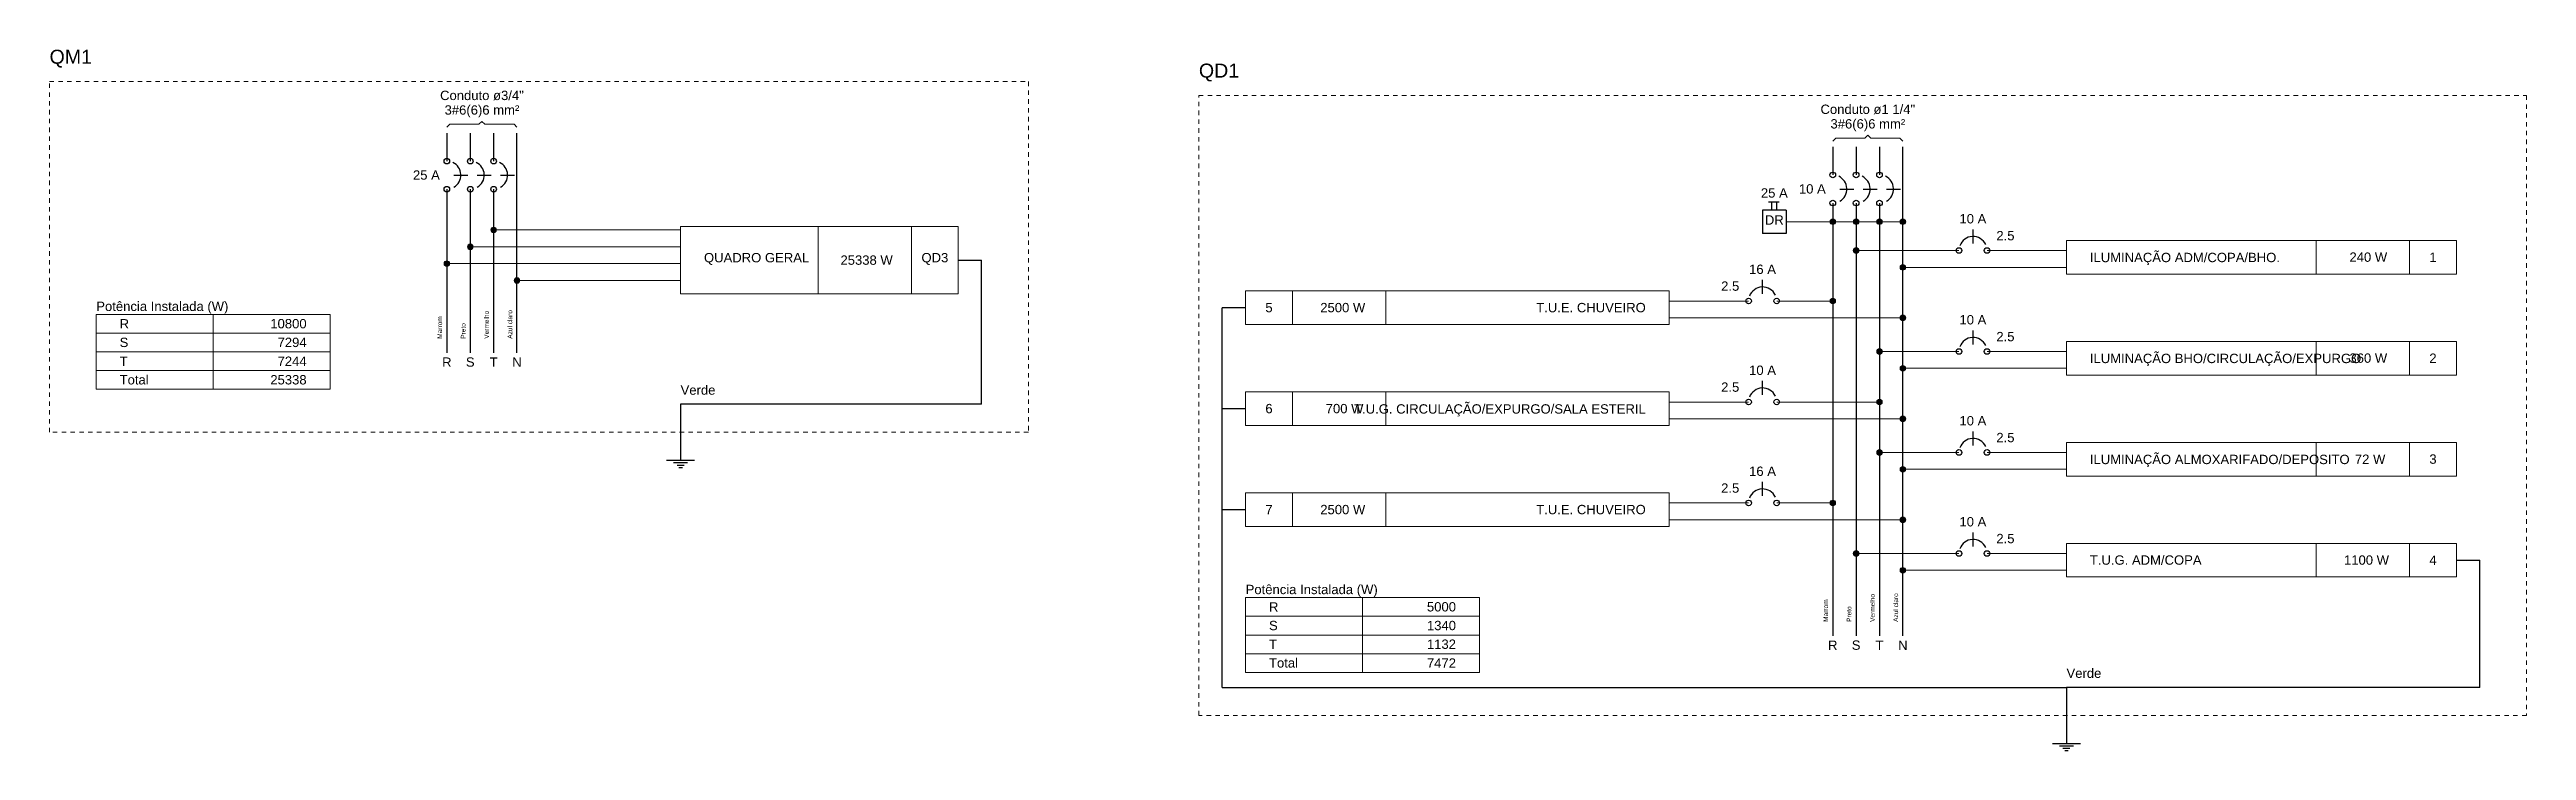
# Model space of a CAD drawing. Header units: millimetres. Extents: x 0 to 321, y -39 to 66.
# Drawn here: x 121.8 to 178, y 21 to 36.9 of the extents above; entities that cross this region are included whole.
import ezdxf

# ---------------------------------------------------------------- set-up
doc = ezdxf.new("R2010")
doc.units = ezdxf.units.MM
doc.header["$LTSCALE"] = 0.5
doc.header["$MEASUREMENT"] = 0
doc.linetypes.add('DOT2', pattern=[3.175, 0, -3.175])
for name, color, linetype, lineweight in [('DI-Barramento Fase 1', 6, 'Continuous', 30), ('DI-Barramento Fase 2', 6, 'Continuous', 30), ('DI-Barramento Fase 3', 6, 'Continuous', 30), ('DI-Barramento Neutro', 6, 'Continuous', 30), ('DI-Disjuntor', 1, 'Continuous', 30), ('DI-Fios', 3, 'Continuous', 30), ('DI-Linhas do diagrama', 9, 'Continuous', 20), ('DI-Pontilhado', 7, 'Continuous', 20), ('DI-Textos do diagrama', 7, 'Continuous', 20), ('DI-Título do diagrama', 3, 'Continuous', 30)]:
    doc.layers.add(name, color=color, linetype=linetype, lineweight=lineweight)
doc.styles.add('Arial', font='arial.ttf')

msp = doc.modelspace()

# ---------------------------------------------------------------- texts
at = {"layer": 'DI-Barramento Fase 1', "char_height": 0.1059, "width": 0.76248, "attachment_point": 7, "rotation": 90.0002, "line_spacing_factor": 0.798, "style": 'Arial'}
for insert in [(130.735, 30.324), (162.132, 23.91)]:
    msp.add_mtext('Marrom', dxfattribs=dict(at, insert=insert))
at = {"layer": 'DI-Barramento Fase 1', "char_height": 0.212, "width": 0.25416, "attachment_point": 8, "line_spacing_factor": 0.798, "style": 'Arial'}
for insert in [(130.841, 29.688), (162.238, 23.275)]:
    msp.add_mtext('R', dxfattribs=dict(at, insert=insert))
at = {"layer": 'DI-Barramento Fase 2', "char_height": 0.1059, "width": 0.6354, "attachment_point": 7, "rotation": 90.0002, "line_spacing_factor": 0.798, "style": 'Arial'}
for insert in [(131.265, 30.324), (162.661, 23.91)]:
    msp.add_mtext('Preto', dxfattribs=dict(at, insert=insert))
at = {"layer": 'DI-Barramento Fase 2', "char_height": 0.212, "width": 0.25416, "attachment_point": 8, "line_spacing_factor": 0.798, "style": 'Arial'}
for insert in [(131.371, 29.688), (162.767, 23.275)]:
    msp.add_mtext('S', dxfattribs=dict(at, insert=insert))
at = {"layer": 'DI-Barramento Fase 3', "char_height": 0.1059, "width": 1.01664, "attachment_point": 7, "rotation": 90.0002, "line_spacing_factor": 0.798, "style": 'Arial'}
for insert in [(131.794, 30.324), (163.191, 23.91)]:
    msp.add_mtext('Vermelho', dxfattribs=dict(at, insert=insert))
at = {"layer": 'DI-Barramento Fase 3', "char_height": 0.212, "width": 0.25416, "attachment_point": 8, "line_spacing_factor": 0.798, "style": 'Arial'}
for insert in [(131.9, 29.688), (163.297, 23.275)]:
    msp.add_mtext('T', dxfattribs=dict(at, insert=insert))
at = {"layer": 'DI-Barramento Neutro', "char_height": 0.1059, "width": 1.2708, "attachment_point": 7, "rotation": 90.0002, "line_spacing_factor": 0.798, "style": 'Arial'}
for insert in [(132.324, 30.324), (163.72, 23.91)]:
    msp.add_mtext('Azul claro', dxfattribs=dict(at, insert=insert))
at = {"layer": 'DI-Barramento Neutro', "char_height": 0.212, "width": 0.25416, "attachment_point": 8, "line_spacing_factor": 0.798, "style": 'Arial'}
for insert in [(132.43, 29.688), (163.826, 23.275)]:
    msp.add_mtext('N', dxfattribs=dict(at, insert=insert))
at = {"layer": 'DI-Disjuntor', "insert": (160.914, 32.909), "char_height": 0.2118, "width": 0.50832, "attachment_point": 8, "line_spacing_factor": 0.798, "style": 'Arial'}
msp.add_mtext('DR', dxfattribs=at)
at = {"layer": 'DI-Fios', "char_height": 0.2118, "width": 1.2708, "attachment_point": 7, "line_spacing_factor": 0.798, "style": 'Arial'}
for insert in [(136.136, 29.053), (167.533, 22.639)]:
    msp.add_mtext('Verde', dxfattribs=dict(at, insert=insert))
at = {"layer": 'DI-Linhas do diagrama', "line_spacing_factor": 0.798, "style": 'Arial'}
for s, insert, char_height, width, attachment_point in [('S', (123.428, 30.133), 0.212, 0.25416, 7), ('R', (123.428, 30.557), 0.212, 0.25416, 7), (' 10800', (127.664, 30.557), 0.2118, 1.52496, 9), ('  7294', (127.664, 30.133), 0.2118, 1.52496, 9), ('T', (123.428, 29.709), 0.212, 0.25416, 7), ('  7244', (127.664, 29.709), 0.2118, 1.52496, 9), ('Total', (123.428, 29.286), 0.2118, 1.2708, 7), (' 25338', (127.664, 29.286), 0.2118, 1.52496, 9), ('R', (149.466, 24.143), 0.212, 0.25416, 7), ('  5000', (153.702, 24.143), 0.2118, 1.52496, 9), ('S', (149.466, 23.719), 0.212, 0.25416, 7), ('  1340', (153.702, 23.719), 0.2118, 1.52496, 9), ('T', (149.466, 23.296), 0.212, 0.25416, 7), ('Total', (149.466, 22.872), 0.2118, 1.2708, 7), ('  7472', (153.702, 22.872), 0.2118, 1.52496, 9), ('  1132', (153.702, 23.296), 0.2118, 1.52496, 9)]:
    msp.add_mtext(s, dxfattribs=dict(at, insert=insert, char_height=char_height, width=width, attachment_point=attachment_point))
at = {"layer": 'DI-Textos do diagrama', "line_spacing_factor": 0.798, "style": 'Arial'}
for s, insert, char_height, width, attachment_point in [('Conduto ø3/4"', (131.636, 35.725), 0.2118, 3.30408, 8), ('3#6(6)6 mm²', (131.636, 35.337), 0.2118, 2.79576, 8), ('Conduto ø1 1/4"', (163.032, 35.411), 0.2118, 3.8124, 8), ('3#6(6)6 mm²', (163.032, 35.023), 0.2118, 2.79576, 8), (' 25 A', (130.682, 33.924), 0.2118, 1.2708, 9), ('25 A', (160.914, 33.518), 0.2118, 1.01664, 8), (' 10 A', (162.079, 33.61), 0.2118, 1.2708, 9), ('    10 A', (164.779, 32.933), 0.2118, 2.03328, 7), ('2.5', (165.944, 32.551), 0.2118, 0.76248, 7), (' 25338 W', (140.309, 31.997), 0.2118, 2.03328, 8), ('QD3', (141.897, 31.997), 0.2118, 0.76248, 8), ('    16 A', (160.014, 31.789), 0.2118, 2.03328, 7), ('ILUMINAÇÃO ADM/COPA/BHO.', (168.062, 31.994), 0.2118, 6.09984, 7), ('   240 W', (174.247, 32.064), 0.2118, 2.03328, 8), ('1', (175.835, 32.064), 0.212, 0.25416, 8), ('2.5', (160.12, 31.408), 0.2118, 0.76248, 9), ('Potência Instalada (W)', (122.899, 30.889), 0.2118, 5.59152, 7), ('5', (149.466, 30.921), 0.212, 0.25416, 8), ('  2500 W', (151.055, 30.921), 0.2118, 2.03328, 8), ('T.U.E. CHUVEIRO', (158.002, 30.921), 0.2118, 3.8124, 9), ('    10 A', (164.779, 30.645), 0.2118, 2.03328, 7), ('2.5', (165.944, 30.264), 0.2118, 0.76248, 7), ('ILUMINAÇÃO BHO/CIRCULAÇÃO/EXPURGO', (168.062, 29.707), 0.2118, 8.38728, 7), ('   360 W', (174.247, 29.777), 0.2118, 2.03328, 8), ('2', (175.835, 29.777), 0.212, 0.25416, 8), ('2.5', (160.12, 29.12), 0.2118, 0.76248, 9), ('    10 A', (160.014, 29.502), 0.2118, 2.03328, 7), ('6', (149.466, 28.633), 0.212, 0.25416, 8), ('   700 W', (151.055, 28.633), 0.2118, 2.03328, 8), ('T.U.G. CIRCULAÇÃO/EXPURGO/SALA ESTERIL', (158.002, 28.563), 0.2118, 9.65808, 9), ('    10 A', (164.779, 28.358), 0.2118, 2.03328, 7), ('2.5', (165.944, 27.977), 0.2118, 0.76248, 7), ('ILUMINAÇÃO ALMOXARIFADO/DEPOSITO', (168.062, 27.419), 0.2118, 8.13312, 7), ('    72 W', (174.247, 27.489), 0.2118, 2.03328, 8), ('3', (175.835, 27.489), 0.212, 0.25416, 8), ('2.5', (160.12, 26.833), 0.2118, 0.76248, 9), ('    16 A', (160.014, 27.214), 0.2118, 2.03328, 7), ('7', (149.466, 26.346), 0.212, 0.25416, 8), ('  2500 W', (151.055, 26.346), 0.2118, 2.03328, 8), ('T.U.E. CHUVEIRO', (158.002, 26.346), 0.2118, 3.8124, 9), ('    10 A', (164.779, 26.07), 0.2118, 2.03328, 7), ('2.5', (165.944, 25.689), 0.2118, 0.76248, 7), ('T.U.G. ADM/COPA', (168.062, 25.202), 0.2118, 3.8124, 7), ('  1100 W', (174.247, 25.202), 0.2118, 2.03328, 8), ('4', (175.835, 25.202), 0.212, 0.25416, 8), ('Potência Instalada (W)', (148.937, 24.475), 0.2118, 5.59152, 7)]:
    msp.add_mtext(s, dxfattribs=dict(at, insert=insert, char_height=char_height, width=width, attachment_point=attachment_point))
at = {"layer": 'DI-Título do diagrama', "attachment_point": 7, "line_spacing_factor": 0.798, "style": 'Arial'}
for s, insert, char_height, width in [('QM1', (121.84, 36.466), 0.3177, 1.14372), ('QD1', (147.878, 36.152), 0.3177, 1.14372), ('QUADRO GERAL', (136.666, 31.997), 0.2118, 3.04992)]:
    msp.add_mtext(s, dxfattribs=dict(at, insert=insert, char_height=char_height, width=width))

# ---------------------------------------------------------------- linework, layer by layer
at = {"layer": 'DI-Barramento Fase 1', "linetype": 'Continuous'}
for p, q in [((130.841, 34.983), (130.841, 34.348)), ((162.238, 34.669), (162.238, 34.034)), ((130.841, 33.712), (130.841, 30.006)), ((162.238, 33.398), (162.238, 23.592))]:
    msp.add_line(p, q, dxfattribs=at)
at = {"layer": 'DI-Barramento Fase 2', "linetype": 'Continuous'}
for p, q in [((131.371, 34.983), (131.371, 34.348)), ((162.767, 34.669), (162.767, 34.034)), ((131.371, 33.712), (131.371, 30.006)), ((162.767, 33.398), (162.767, 23.592))]:
    msp.add_line(p, q, dxfattribs=at)
at = {"layer": 'DI-Barramento Fase 3', "linetype": 'Continuous'}
for p, q in [((131.9, 34.983), (131.9, 34.348)), ((163.297, 34.669), (163.297, 34.034)), ((131.9, 33.712), (131.9, 30.006)), ((163.297, 33.398), (163.297, 23.592))]:
    msp.add_line(p, q, dxfattribs=at)
at = {"layer": 'DI-Barramento Neutro', "linetype": 'Continuous'}
for p, q in [((132.43, 30.006), (132.43, 34.983)), ((163.826, 23.592), (163.826, 34.669))]:
    msp.add_line(p, q, dxfattribs=at)
at = {"layer": 'DI-Disjuntor', "linetype": 'Continuous'}
for p, q in [((131, 34.03), (131.318, 34.03)), ((131.53, 34.03), (131.847, 34.03)), ((132.059, 34.03), (132.377, 34.03)), ((162.396, 33.716), (162.714, 33.716)), ((162.926, 33.716), (163.244, 33.716)), ((163.455, 33.716), (163.773, 33.716)), ((160.649, 33.24), (160.649, 32.71)), ((161.179, 33.24), (160.649, 33.24)), ((160.782, 33.425), (161.02, 33.425)), ((160.861, 33.24), (160.861, 33.425)), ((160.967, 33.24), (160.967, 33.425)), ((161.179, 33.24), (161.179, 32.71)), ((161.179, 32.71), (160.649, 32.71)), ((165.415, 32.481), (165.415, 32.799)), ((160.649, 31.338), (160.649, 31.655)), ((165.415, 30.194), (165.415, 30.512)), ((160.649, 29.05), (160.649, 29.368)), ((165.415, 27.907), (165.415, 28.224)), ((160.649, 26.763), (160.649, 27.081)), ((165.415, 25.619), (165.415, 25.937))]:
    msp.add_line(p, q, dxfattribs=at)
for centre in [(130.841, 34.348), (131.371, 34.348), (131.9, 34.348), (130.841, 33.712), (131.371, 33.712), (131.9, 33.712), (162.238, 34.034), (162.767, 34.034), (163.297, 34.034), (162.238, 33.398), (162.767, 33.398), (163.297, 33.398), (165.097, 32.323), (165.732, 32.323), (160.331, 31.179), (160.967, 31.179), (165.097, 30.035), (165.732, 30.035), (160.331, 28.891), (160.967, 28.891), (165.097, 27.748), (165.732, 27.748), (160.331, 26.604), (160.967, 26.604), (165.097, 25.46), (165.732, 25.46)]:
    msp.add_circle(centre, 0.0635, dxfattribs=at)
for centre, start, end in [((130.841, 34.03), 300, 65), ((131.371, 34.03), 300, 65), ((131.9, 34.03), 300, 65), ((162.238, 33.716), 300, 65), ((162.767, 33.716), 300, 65), ((163.297, 33.716), 300, 65), ((165.415, 32.323), 25, 160), ((160.649, 31.179), 25, 160), ((165.415, 30.035), 25, 160), ((160.649, 28.891), 25, 160), ((165.415, 27.748), 25, 160), ((160.649, 26.604), 25, 160), ((165.415, 25.46), 25, 160)]:
    msp.add_arc(centre, 0.318, start, end, dxfattribs=at)
at = {"layer": 'DI-Fios', "linetype": 'Continuous'}
for p, q in [((142.427, 32.103), (142.956, 32.103)), ((142.956, 28.841), (142.956, 32.103)), ((148.937, 31.026), (148.407, 31.026)), ((148.407, 22.427), (148.407, 31.026)), ((136.136, 28.841), (136.136, 27.57)), ((142.956, 28.841), (136.136, 28.841)), ((148.937, 28.739), (148.407, 28.739)), ((135.819, 27.57), (136.454, 27.57)), ((135.977, 27.517), (136.295, 27.517)), ((136.057, 27.464), (136.216, 27.464)), ((136.097, 27.411), (136.176, 27.411)), ((148.937, 26.451), (148.407, 26.451)), ((176.365, 25.308), (176.894, 25.308)), ((176.894, 22.427), (176.894, 25.308)), ((148.407, 22.427), (167.533, 22.427)), ((167.533, 22.427), (167.533, 21.157)), ((176.894, 22.427), (167.533, 22.427)), ((167.215, 21.157), (167.85, 21.157)), ((167.374, 21.104), (167.691, 21.104)), ((167.453, 21.051), (167.612, 21.051)), ((167.493, 20.998), (167.572, 20.998))]:
    msp.add_line(p, q, dxfattribs=at)
at = {"layer": 'DI-Linhas do diagrama', "linetype": 'Continuous'}
for p, q in [((131.9, 32.789), (136.136, 32.789)), ((139.25, 31.34), (139.25, 32.865)), ((141.368, 31.34), (141.368, 32.865)), ((162.238, 32.975), (161.179, 32.975)), ((162.238, 32.975), (163.826, 32.975)), ((173.188, 31.789), (173.188, 32.551)), ((175.306, 31.789), (175.306, 32.551)), ((130.841, 32.026), (136.136, 32.026)), ((131.371, 32.408), (136.136, 32.408)), ((162.767, 32.323), (165.097, 32.323)), ((165.732, 32.323), (167.533, 32.323)), ((132.43, 31.645), (136.136, 31.645)), ((163.826, 31.941), (167.533, 31.941)), ((125.546, 30.451), (125.546, 30.874)), ((149.996, 30.645), (149.996, 31.408)), ((152.114, 30.645), (152.114, 31.408)), ((158.531, 31.179), (160.331, 31.179)), ((162.238, 31.179), (160.967, 31.179)), ((125.546, 30.027), (125.546, 30.451)), ((158.531, 30.798), (163.826, 30.798)), ((125.546, 29.603), (125.546, 30.027)), ((163.297, 30.035), (165.097, 30.035)), ((165.732, 30.035), (167.533, 30.035)), ((173.188, 29.501), (173.188, 30.264)), ((175.306, 29.501), (175.306, 30.264)), ((125.546, 29.18), (125.546, 29.603)), ((163.826, 29.654), (167.533, 29.654)), ((149.996, 28.358), (149.996, 29.12)), ((152.114, 28.358), (152.114, 29.12)), ((158.531, 28.891), (160.331, 28.891)), ((163.297, 28.891), (160.967, 28.891)), ((158.531, 28.51), (163.826, 28.51)), ((163.297, 27.748), (165.097, 27.748)), ((165.732, 27.748), (167.533, 27.748)), ((173.188, 27.214), (173.188, 27.976)), ((175.306, 27.214), (175.306, 27.976)), ((163.826, 27.366), (167.533, 27.366)), ((149.996, 26.07), (149.996, 26.833)), ((152.114, 26.07), (152.114, 26.833)), ((158.531, 26.604), (160.331, 26.604)), ((162.238, 26.604), (160.967, 26.604)), ((158.531, 26.223), (163.826, 26.223)), ((162.767, 25.46), (165.097, 25.46)), ((165.732, 25.46), (167.533, 25.46)), ((173.188, 24.927), (173.188, 25.689)), ((175.306, 24.927), (175.306, 25.689)), ((163.826, 25.079), (167.533, 25.079)), ((151.584, 24.037), (151.584, 24.461)), ((151.584, 23.613), (151.584, 24.037)), ((151.584, 23.19), (151.584, 23.613)), ((151.584, 22.766), (151.584, 23.19))]:
    msp.add_line(p, q, dxfattribs=at)
at = {"layer": 'DI-Linhas do diagrama', "linetype": 'Continuous', "const_width": 0.0635}
for points in [[(131.932, 32.789, 1), (131.868, 32.789, 1)], [(162.27, 32.975, 1), (162.206, 32.975, 1)], [(162.799, 32.975, 1), (162.735, 32.975, 1)], [(163.329, 32.975, 1), (163.265, 32.975, 1)], [(163.858, 32.975, 1), (163.794, 32.975, 1)], [(130.873, 32.026, 1), (130.809, 32.026, 1)], [(131.403, 32.408, 1), (131.339, 32.408, 1)], [(162.799, 32.323, 1), (162.735, 32.323, 1)], [(163.858, 31.941, 1), (163.794, 31.941, 1)], [(132.462, 31.645, 1), (132.398, 31.645, 1)], [(162.27, 31.179, 1), (162.206, 31.179, 1)], [(163.858, 30.798, 1), (163.794, 30.798, 1)], [(163.329, 30.035, 1), (163.265, 30.035, 1)], [(163.858, 29.654, 1), (163.794, 29.654, 1)], [(163.329, 28.891, 1), (163.265, 28.891, 1)], [(163.858, 28.51, 1), (163.794, 28.51, 1)], [(163.329, 27.748, 1), (163.265, 27.748, 1)], [(163.858, 27.366, 1), (163.794, 27.366, 1)], [(162.27, 26.604, 1), (162.206, 26.604, 1)], [(163.858, 26.223, 1), (163.794, 26.223, 1)], [(162.799, 25.46, 1), (162.735, 25.46, 1)], [(163.858, 25.079, 1), (163.794, 25.079, 1)]]:
    msp.add_lwpolyline(points, format="xyb", close=True, dxfattribs=at)
at = {"layer": 'DI-Linhas do diagrama', "linetype": 'Continuous'}
for points in [[(136.136, 31.34), (136.136, 32.865), (142.427, 32.865), (142.427, 31.34), (136.136, 31.34)], [(167.533, 31.789), (167.533, 32.551), (176.365, 32.551), (176.365, 31.789), (167.533, 31.789)], [(122.899, 30.451), (122.899, 30.874), (128.194, 30.874), (128.194, 30.451), (122.899, 30.451)], [(148.937, 30.645), (148.937, 31.408), (158.531, 31.408), (158.531, 30.645), (148.937, 30.645)], [(122.899, 30.027), (122.899, 30.451), (128.194, 30.451), (128.194, 30.027), (122.899, 30.027)], [(122.899, 29.603), (122.899, 30.027), (128.194, 30.027), (128.194, 29.603), (122.899, 29.603)], [(167.533, 29.501), (167.533, 30.264), (176.365, 30.264), (176.365, 29.501), (167.533, 29.501)], [(122.899, 29.18), (122.899, 29.603), (128.194, 29.603), (128.194, 29.18), (122.899, 29.18)], [(148.937, 28.358), (148.937, 29.12), (158.531, 29.12), (158.531, 28.358), (148.937, 28.358)], [(167.533, 27.214), (167.533, 27.976), (176.365, 27.976), (176.365, 27.214), (167.533, 27.214)], [(148.937, 26.07), (148.937, 26.833), (158.531, 26.833), (158.531, 26.07), (148.937, 26.07)], [(167.533, 24.927), (167.533, 25.689), (176.365, 25.689), (176.365, 24.927), (167.533, 24.927)], [(148.937, 24.037), (148.937, 24.461), (154.232, 24.461), (154.232, 24.037), (148.937, 24.037)], [(148.937, 23.613), (148.937, 24.037), (154.232, 24.037), (154.232, 23.613), (148.937, 23.613)], [(148.937, 23.19), (148.937, 23.613), (154.232, 23.613), (154.232, 23.19), (148.937, 23.19)], [(148.937, 22.766), (148.937, 23.19), (154.232, 23.19), (154.232, 22.766), (148.937, 22.766)]]:
    msp.add_lwpolyline(points, close=True, dxfattribs=at)
for centre in [(131.9, 32.789), (162.238, 32.975), (162.767, 32.975), (163.297, 32.975), (163.826, 32.975), (130.841, 32.026), (131.371, 32.408), (162.767, 32.323), (163.826, 31.941), (132.43, 31.645), (162.238, 31.179), (163.826, 30.798), (163.297, 30.035), (163.826, 29.654), (163.297, 28.891), (163.826, 28.51), (163.297, 27.748), (163.826, 27.366), (162.238, 26.604), (163.826, 26.223), (162.767, 25.46), (163.826, 25.079)]:
    msp.add_circle(centre, 0.0635, dxfattribs=at)
at = {"layer": 'DI-Pontilhado', "linetype": 'DOT2', "ltscale": 0.05}
for points in [[(121.84, 28.206), (121.84, 36.148), (144.015, 36.148), (144.015, 28.206), (121.84, 28.206)], [(147.878, 21.792), (147.878, 35.834), (177.953, 35.834), (177.953, 21.792), (147.878, 21.792)]]:
    msp.add_lwpolyline(points, close=True, dxfattribs=at)
at = {"layer": 'DI-Textos do diagrama', "linetype": 'Continuous'}
for p, q in [((130.841, 35.115), (130.907, 35.182)), ((130.907, 35.182), (131.569, 35.182)), ((131.569, 35.182), (131.636, 35.248)), ((131.636, 35.248), (131.702, 35.182)), ((131.702, 35.182), (132.364, 35.182)), ((132.364, 35.182), (132.43, 35.115)), ((162.238, 34.802), (162.304, 34.868)), ((162.304, 34.868), (162.966, 34.868)), ((162.966, 34.868), (163.032, 34.934)), ((163.032, 34.934), (163.098, 34.868)), ((163.098, 34.868), (163.76, 34.868)), ((163.76, 34.868), (163.826, 34.802))]:
    msp.add_line(p, q, dxfattribs=at)

msp.set_redraw_order([(e.dxf.handle, doc.entitydb.next_handle()) for e in msp.query("TEXT MTEXT ATTDEF DIMENSION ARC_DIMENSION")])  # texts and dimensions are drawn at this point

doc.saveas('drawing.dxf')
